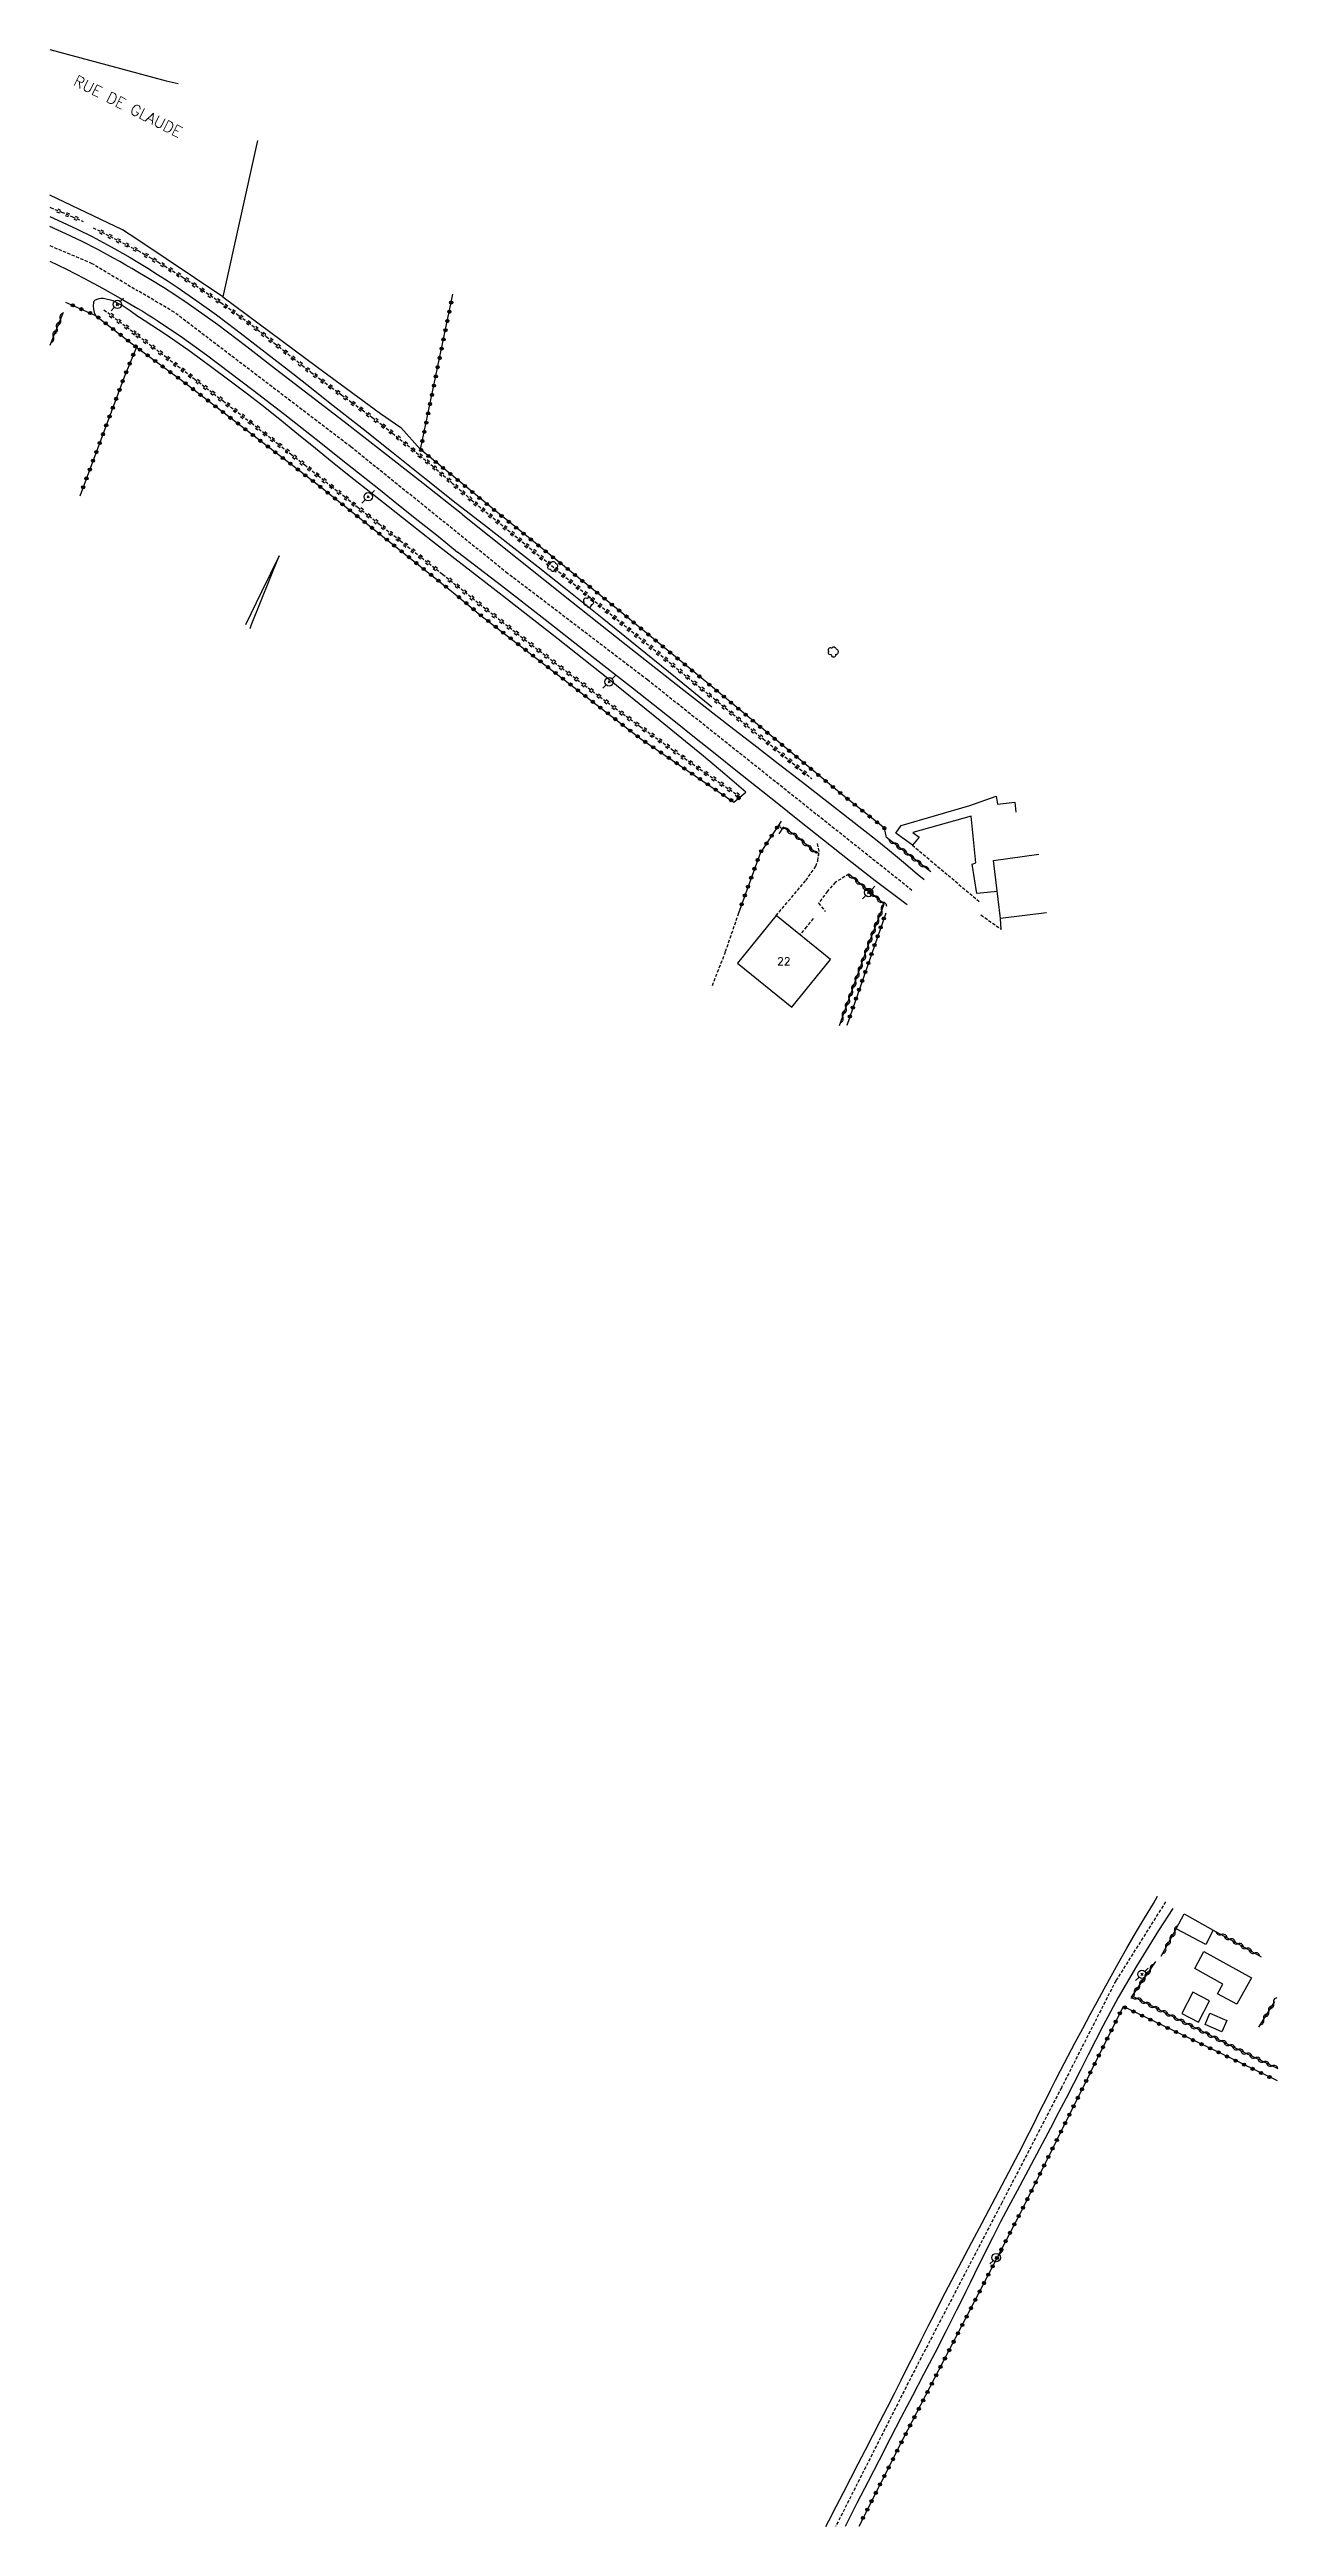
# Model space of a CAD drawing. Header units: millimetres. Extents: x 114000 to 115000, y 148000 to 148975.
# Drawn here: x 113999.9 to 114195.3, y 148000 to 148393.6 of the extents above; entities that cross this region are included whole.
import ezdxf
from ezdxf.enums import TextEntityAlignment as Align

# ---------------------------------------------------------------- set-up
doc = ezdxf.new("R2010")
doc.units = ezdxf.units.MM
doc.linetypes.add('DASHED', pattern=[0.75, 0.5, -0.25])
doc.layers.get('0').update_dxf_attribs({"linetype": 'CONTINUOUS'})
for name, color, linetype in [('W0001', 6, 'DASHED'), ('W0008', 7, 'CONTINUOUS'), ('W0101', 7, 'CONTINUOUS'), ('W0104', 1, 'CONTINUOUS'), ('W0112', 1, 'DASHED'), ('W0211', 2, 'CONTINUOUS'), ('W0214', 2, 'CONTINUOUS'), ('W0220', 5, 'DASHED'), ('W0300', 7, 'CONTINUOUS'), ('W0310', 3, 'CONTINUOUS'), ('W0322', 7, 'CONTINUOUS'), ('W0323', 7, 'CONTINUOUS'), ('W0330', 7, 'CONTINUOUS'), ('W0473', 7, 'CONTINUOUS'), ('W0989', 7, 'CONTINUOUS'), ('W0991', 7, 'CONTINUOUS')]:
    doc.layers.add(name, color=color, linetype=linetype)
doc.styles.get("Standard").update_dxf_attribs({"font": 'romans.shx', "width": 0.85})

msp = doc.modelspace()

# ---------------------------------------------------------------- texts
at = {"layer": 'W0989'}
msp.add_text('RUE DE GLAUDE', height=1.75, rotation=333.3151, dxfattribs=at).set_placement((114003.58, 148388.03))
at = {"layer": 'W0991'}
msp.add_text('22', height=1.25, dxfattribs=at).set_placement((114116.65, 148248.7), align=Align.MIDDLE_CENTER)

# ---------------------------------------------------------------- blocks, each defined once
blk = doc.blocks.new('T473')
for p, q in [((-0.166667, 0.166667), (0.166667, -0.166667)), ((-0.166667, -0.166667), (0.166667, 0.166667)), ((0.500001, 0.500001), (1.000002, 1.000002)), ((-1.000002, -1.000002), (-0.500001, -0.500001))]:
    blk.add_line(p, q)
blk.add_ellipse((0, 0), major_axis=(0.471405, 0.471405), ratio=1, start_param=5.4977871438, end_param=11.780972451)
blk = doc.blocks.new('T300')
for p, q in [((-0.8, 0.51), (-0.86, 0.34)), ((-0.86, 0.34), (-0.86, 0.17)), ((-0.86, 0.17), (-0.74, 0.06)), ((-0.69, 0.63), (-0.8, 0.51)), ((-0.8, -0.06), (-0.74, 0.06)), ((-0.74, 0.06), (-0.69, 0.11)), ((-0.57, 0.69), (-0.69, 0.63)), ((-0.46, 0.69), (-0.57, 0.69)), ((-0.29, 0.63), (-0.46, 0.69)), ((-0.29, 0.63), (-0.17, 0.74)), ((-0.23, 0.57), (-0.29, 0.63)), ((-0.17, 0.74), (-0.06, 0.8)), ((-0.06, 0.8), (0.06, 0.8)), ((0.06, 0.8), (0.23, 0.74)), ((0.23, 0.74), (0.34, 0.63)), ((0.34, 0.63), (0.4, 0.51)), ((0.46, 0.46), (0.34, 0.46)), ((0.4, 0.51), (0.4, 0.46)), ((0.57, 0.4), (0.46, 0.46)), ((0.57, 0.4), (0.69, 0.29)), ((0.69, 0.29), (0.74, 0.17)), ((0.74, 0.06), (0.69, -0.17)), ((0.74, 0.17), (0.74, 0.06)), ((-0.8, -0.17), (-0.8, -0.06)), ((-0.8, -0.23), (-0.8, -0.17)), ((-0.74, -0.34), (-0.8, -0.23)), ((-0.69, -0.4), (-0.74, -0.34)), ((-0.51, -0.46), (-0.69, -0.4)), ((-0.4, -0.46), (-0.51, -0.46)), ((-0.4, -0.46), (-0.34, -0.46)), ((-0.34, -0.46), (-0.34, -0.4)), ((-0.34, -0.51), (-0.34, -0.46)), ((-0.29, -0.63), (-0.34, -0.51)), ((-0.17, -0.74), (-0.29, -0.63)), ((-0.06, -0.8), (-0.17, -0.74)), ((0.06, -0.8), (-0.06, -0.8)), ((0.17, -0.74), (0.06, -0.8)), ((0.23, -0.69), (0.17, -0.74)), ((0.29, -0.46), (0.23, -0.46)), ((0.29, -0.63), (0.23, -0.69)), ((0.46, -0.4), (0.29, -0.46)), ((0.34, -0.51), (0.29, -0.63)), ((0.34, -0.51), (0.34, -0.46)), ((0.57, -0.34), (0.46, -0.4)), ((0.63, -0.29), (0.57, -0.34)), ((0.69, -0.17), (0.63, -0.29))]:
    blk.add_line(p, q)
blk = doc.blocks.new('t323o')
at = {"color": 0, "linetype": 'Continuous'}
for radius in [0.25, 0.15]:
    blk.add_circle((0, 0), radius, dxfattribs=at)
blk = doc.blocks.new('t220o')
at = {"color": 0, "linetype": 'Continuous'}
for p, q in [((-0.25, 0.25), (0.25, 0.25)), ((-0.25, -0.25), (0.25, -0.25))]:
    blk.add_line(p, q, dxfattribs=at)
blk = doc.blocks.new('t310o')
at = {"color": 0, "linetype": 'Continuous'}
for centre, start, end in [((-0.5, 0.38), 216.8699, 323.1304), ((0.5, -0.37), 36.8699, 143.1303)]:
    blk.add_arc(centre, 0.625, start, end, dxfattribs=at)
blk = doc.blocks.new('t322o')
at = {"color": 0, "linetype": 'Continuous'}
for radius in [0.25, 0.15]:
    blk.add_circle((0, 0), radius, dxfattribs=at)

# ---------------------------------------------------------------- linework, layer by layer
at = {"layer": 'W0001'}
for points in [[(114000, 148362.44), (114006.59, 148359.67), (114014, 148355.27)], [(114137.02, 148259.98), (114094.99, 148293.42), (114072.75, 148310.36), (114047.84, 148330.46), (114019.77, 148351.84), (114014, 148355.27)], [(114177.32, 148099.25), (114169.4, 148086.71), (114160.77, 148069.72), (114151.3, 148051.44), (114137.45, 148024.86), (114124.89, 148000)]]:
    msp.add_lwpolyline(points, dxfattribs=at)
at = {"layer": 'W0008'}
for points in [[(114014, 148358.24), (114013.04, 148358.8), (114012.07, 148359.35), (114011.1, 148359.9), (114010.12, 148360.45), (114007.63, 148361.8), (114005.11, 148363.09), (114002.56, 148364.33), (114000, 148365.49)], [(114000, 148359.99), (114002.62, 148358.72), (114005.51, 148357.24), (114008.37, 148355.7), (114011.2, 148354.11), (114014, 148352.45)], [(114065.61, 148319.68), (114059.34, 148324.62), (114053.05, 148329.54), (114046.75, 148334.43), (114040.42, 148339.3), (114035.86, 148342.83), (114031.31, 148346.37), (114026.7, 148349.85), (114021.99, 148353.19), (114020.03, 148354.5), (114018.04, 148355.78), (114016.03, 148357.02), (114014, 148358.24)], [(114014, 148352.45), (114014.81, 148351.96), (114015.62, 148351.46), (114016.42, 148350.95), (114017.22, 148350.44), (114021.09, 148347.83), (114024.87, 148345.09), (114028.59, 148342.29), (114032.31, 148339.47), (114037.35, 148335.6), (114042.34, 148331.68), (114047.31, 148327.72), (114052.28, 148323.77), (114055.42, 148321.27), (114058.56, 148318.77), (114061.69, 148316.26), (114064.81, 148313.74)], [(114065.61, 148319.68), (114074.25, 148312.77), (114082.91, 148305.88), (114091.59, 148299.01), (114100.29, 148292.16), (114104.14, 148289.15), (114108.01, 148286.14), (114111.88, 148283.14), (114115.75, 148280.15), (114119.63, 148277.16), (114123.49, 148274.16), (114127.36, 148271.15), (114131.21, 148268.13), (114133.45, 148266.33), (114135.65, 148264.49), (114137.84, 148262.64), (114138.93, 148261.71)], [(114136.23, 148257.67), (114136.23, 148257.67), (114131.15, 148261.51), (114127.05, 148264.74), (114122.95, 148267.98), (114118.86, 148271.22), (114115.57, 148273.83), (114112.29, 148276.44), (114109.01, 148279.05), (114105.73, 148281.67), (114102.45, 148284.29), (114099.17, 148286.9), (114095.88, 148289.51), (114092.59, 148292.1), (114085.66, 148297.54), (114078.73, 148302.96), (114071.77, 148308.36), (114064.81, 148313.74)], [(114123.35, 148000), (114123.81, 148000.89), (114124.97, 148003.16), (114126.14, 148005.42), (114127.31, 148007.68), (114128.48, 148009.94), (114129.65, 148012.19), (114130.82, 148014.46), (114131.98, 148016.72), (114133.14, 148018.98), (114134.22, 148021.12), (114135.3, 148023.26), (114136.37, 148025.4), (114137.45, 148027.55), (114138.52, 148029.69), (114139.59, 148031.83), (114140.68, 148033.97), (114141.77, 148036.1), (114143.35, 148039.14), (114144.94, 148042.18), (114146.54, 148045.2), (114148.15, 148048.23), (114149.75, 148051.25), (114151.36, 148054.28), (114152.95, 148057.31), (114154.52, 148060.35), (114155.29, 148061.86), (114156.06, 148063.37), (114156.81, 148064.88), (114157.57, 148066.4), (114158.32, 148067.91), (114159.08, 148069.43), (114159.84, 148070.94), (114160.62, 148072.44), (114161.78, 148074.67), (114162.96, 148076.9), (114164.15, 148079.12), (114165.35, 148081.33), (114166.44, 148083.38), (114167.54, 148085.42), (114168.65, 148087.45), (114169.78, 148089.48), (114171.15, 148091.88), (114172.53, 148094.28), (114173.95, 148096.66), (114175.41, 148099.01), (114176.04, 148100.15), (114176.04, 148100.15), (114176.04, 148100.15)], [(114178.5, 148098.2), (114178.5, 148098.2), (114178.5, 148098.2), (114178.5, 148098.2), (114176.18, 148094.69), (114176.18, 148094.69), (114172.69, 148089.06), (114169.77, 148084.04), (114168.55, 148081.78), (114167.35, 148079.5), (114166.17, 148077.21), (114165, 148074.92), (114163.84, 148072.63), (114162.67, 148070.34), (114161.5, 148068.05), (114160.32, 148065.76), (114159.01, 148063.28), (114157.69, 148060.8), (114156.37, 148058.32), (114155.05, 148055.84), (114153.73, 148053.36), (114152.41, 148050.88), (114151.11, 148048.39), (114149.82, 148045.89), (114149.09, 148044.46), (114148.38, 148043.02), (114147.67, 148041.58), (114146.96, 148040.14), (114146.26, 148038.69), (114145.55, 148037.25), (114144.84, 148035.81), (114144.12, 148034.38), (114142.38, 148030.96), (114140.63, 148027.55), (114138.86, 148024.15), (114137.09, 148020.75), (114135.32, 148017.36), (114133.55, 148013.96), (114131.79, 148010.56), (114130.04, 148007.15), (114128.28, 148003.72), (114126.54, 148000.29), (114126.39, 148000)]]:
    msp.add_lwpolyline(points, dxfattribs=at)
at = {"layer": 'W0101'}
msp.add_lwpolyline([(114158.39, 148256.4), (114151.11, 148255.51), (114150, 148264.75), (114157.18, 148265.72)], dxfattribs=at)
msp.add_lwpolyline([(114124.07, 148249.02), (114115.43, 148255.97), (114109.27, 148248.43), (114117.94, 148241.43)], close=True, dxfattribs=at)
at = {"layer": 'W0104'}
for points in [[(114150.59, 148259.78), (114147.3, 148259.47), (114146.6, 148264.16), (114147.18, 148264.35), (114146.43, 148271.76), (114146.41, 148271.78), (114137.16, 148269.18), (114138.16, 148268.45), (114137.08, 148267.17), (114134.45, 148269.06), (114135.32, 148270.32), (114146.24, 148273.46), (114146.22, 148273.45), (114150.39, 148274.95), (114150.6, 148273.66), (114153.35, 148274.01), (114153.53, 148272.41), (114153.53, 148272.41)], [(114151.21, 148253.79), (114151.21, 148253.79), (114151.11, 148255.51)]]:
    msp.add_lwpolyline(points, dxfattribs=at)
for points in [[(114179.03, 148094.98), (114180.3, 148097.34), (114184.9, 148094.78), (114183.72, 148092.46)], [(114183.41, 148091.36), (114191, 148087.2), (114188.63, 148082.97), (114185.56, 148084.66), (114186.41, 148086.15), (114181.97, 148088.64)], [(114184.3, 148083.5), (114181.66, 148084.88), (114179.91, 148081.53), (114182.56, 148080.15)], [(114186.26, 148078.62), (114183.6, 148079.76), (114184.37, 148081.57), (114187.04, 148080.42)]]:
    msp.add_lwpolyline(points, close=True, dxfattribs=at)
at = {"layer": 'W0112'}
for points in [[(114115.43, 148255.97), (114120.15, 148261.57), (114121.75, 148263.81), (114122.05, 148264.69), (114122.27, 148266.19), (114121.98, 148267.6)], [(114137.08, 148267.17), (114142.76, 148262.4), (114147.86, 148258.07)], [(114126.98, 148262.56), (114124.82, 148261.26), (114123.57, 148259.84), (114122.18, 148257.96), (114123.23, 148256.62)], [(114109.44, 148256.35), (114107.33, 148250.19), (114105.16, 148244.58)], [(114121.31, 148255.51), (114120.28, 148254.2), (114119.21, 148252.93)], [(114147.98, 148256.09), (114151.21, 148253.79)]]:
    msp.add_lwpolyline(points, dxfattribs=at)
at = {"layer": 'W0211'}
for points in [[(114000, 148367.05), (114001.96, 148366.16), (114004.35, 148365.04), (114006.72, 148363.87), (114009.06, 148362.64), (114010.31, 148361.95), (114011.54, 148361.25), (114012.78, 148360.53), (114014, 148359.81)], [(114014, 148359.81), (114015.57, 148358.85), (114017.13, 148357.87), (114018.67, 148356.88), (114020.21, 148355.86), (114023.37, 148353.68), (114026.47, 148351.42), (114029.54, 148349.11), (114032.6, 148346.79), (114035.61, 148344.47), (114038.6, 148342.13), (114041.58, 148339.77), (114044.56, 148337.42), (114049.58, 148333.46), (114054.58, 148329.49), (114059.58, 148325.51), (114064.57, 148321.52)], [(114014, 148351.18), (114012.76, 148352.06), (114011.47, 148352.93), (114010.06, 148353.65), (114008.51, 148354.05), (114008.15, 148354.06), (114007.78, 148354.01), (114007.44, 148353.88), (114007.12, 148353.7), (114007.05, 148353.64), (114007, 148353.57), (114006.95, 148353.49), (114006.93, 148353.4), (114006.87, 148352.87), (114006.91, 148352.34), (114007.05, 148351.82), (114007.28, 148351.34)], [(114064.35, 148312.67), (114060.82, 148315.43), (114057.3, 148318.19), (114053.79, 148320.96), (114050.27, 148323.73), (114047.58, 148325.88), (114044.89, 148328.05), (114042.21, 148330.22), (114039.54, 148332.4), (114036.85, 148334.56), (114034.15, 148336.71), (114031.43, 148338.83), (114028.68, 148340.91), (114025.32, 148343.4), (114021.94, 148345.86), (114018.5, 148348.25), (114014.98, 148350.52), (114014.73, 148350.68), (114014.49, 148350.84), (114014.24, 148351.01), (114014, 148351.18)], [(114064.57, 148321.52), (114068.94, 148318.16), (114073.29, 148314.78), (114077.62, 148311.38), (114081.94, 148307.97), (114087.79, 148303.3), (114093.61, 148298.6), (114099.42, 148293.88), (114105.21, 148289.13)], [(114031.81, 148301.62), (114032.07, 148302.26), (114036.46, 148313.14)], [(114110.63, 148275.59), (114107.26, 148278.46), (114103.87, 148281.31), (114100.46, 148284.14), (114097.02, 148286.94), (114088.92, 148293.46), (114080.77, 148299.92), (114072.58, 148306.32), (114064.35, 148312.67)]]:
    msp.add_lwpolyline(points, dxfattribs=at)
at = {"layer": 'W0214'}
msp.add_lwpolyline([(114036.45, 148313.12), (114033.62, 148307.42), (114031.09, 148302.18)], dxfattribs=at)
at = {"layer": 'W0220'}
for points in [[(114000, 148368.53), (114000.12, 148368.48), (114001.86, 148367.77), (114003.59, 148367.03), (114005.3, 148366.28)], [(114006.88, 148365.29), (114014, 148361.64)], [(114014, 148361.64), (114015.07, 148361.05), (114016.12, 148360.45), (114017.18, 148359.84), (114018.23, 148359.21), (114021.25, 148357.34), (114024.23, 148355.39), (114027.17, 148353.38), (114030.06, 148351.32), (114031.52, 148350.24), (114032.97, 148349.13), (114034.39, 148348), (114035.81, 148346.86), (114037.22, 148345.72), (114038.64, 148344.58), (114040.06, 148343.45), (114041.5, 148342.34), (114043.11, 148341.12), (114044.74, 148339.91), (114046.37, 148338.72), (114048, 148337.52), (114049.64, 148336.33), (114051.26, 148335.12), (114052.87, 148333.9), (114054.46, 148332.65), (114057.65, 148330.07), (114060.8, 148327.44), (114063.91, 148324.76), (114066.97, 148322.03)], [(114008.6, 148352.24), (114014, 148348.15)], [(114014, 148348.15), (114018.52, 148344.7), (114023.04, 148341.23), (114027.54, 148337.75), (114032.03, 148334.26), (114034.16, 148332.6), (114036.28, 148330.93), (114038.39, 148329.26), (114040.5, 148327.58), (114042.62, 148325.9), (114044.73, 148324.22), (114046.84, 148322.55), (114048.95, 148320.87), (114052.32, 148318.21), (114055.69, 148315.55), (114059.05, 148312.89), (114062.42, 148310.23)], [(114066.97, 148322.03), (114072.76, 148317.29), (114078.54, 148312.54), (114084.33, 148307.8), (114090.12, 148303.06), (114097.86, 148296.73), (114105.6, 148290.4), (114113.35, 148284.07), (114121.09, 148277.74)], [(114062.42, 148310.23), (114068.89, 148305.04), (114075.4, 148299.91), (114081.98, 148294.85), (114088.6, 148289.87), (114093.8, 148286.04), (114099.03, 148282.28), (114104.31, 148278.57), (114109.62, 148274.91)]]:
    msp.add_lwpolyline(points, dxfattribs=at)
at = {"layer": 'W0310'}
for points in [[(114002.09, 148351.82), (114000.58, 148348.06), (114000, 148346.56)], [(114121.87, 148265.82), (114118.77, 148268.49), (114116.52, 148270.01), (114115.87, 148268.97)], [(114140.03, 148262.92), (114140.03, 148262.92), (114132.98, 148268.4)], [(114125.5, 148238.51), (114130.29, 148251.79), (114132.58, 148257.79), (114126.98, 148262.56)], [(114176.62, 148090.62), (114179.03, 148094.98)], [(114184.9, 148094.78), (114189.9, 148092), (114192.49, 148090.51)], [(114195.22, 148072.74), (114189.9, 148075.28), (114172, 148084.28), (114175.75, 148089.76)], [(114194.66, 148083.41), (114192.11, 148079.33)]]:
    msp.add_lwpolyline(points, dxfattribs=at)
at = {"layer": 'W0322'}
msp.add_lwpolyline([(114132.98, 148268.4), (114132.65, 148269.85), (114126.09, 148275.06), (114104.39, 148293.02)], dxfattribs=at)
at = {"layer": 'W0323'}
for points in [[(114002.51, 148353.45), (114007.28, 148351.34), (114013.75, 148346.32), (114011.82, 148341.56), (114004.78, 148322.63)], [(114104.39, 148293.02), (114088.91, 148305.73), (114070.86, 148320.22), (114058.92, 148330.04), (114064.07, 148354.74)], [(114013.75, 148346.32), (114014, 148346.14)], [(114014, 148346.14), (114021.12, 148340.89), (114042.69, 148324.35), (114064.12, 148307.33)], [(114064.12, 148307.33), (114068.51, 148303.69), (114093.93, 148284.06), (114108.73, 148274.01), (114110.63, 148275.59)], [(114116.25, 148270.98), (114112.92, 148266), (114109.44, 148256.35)], [(114132.84, 148256.38), (114132.84, 148256.38), (114126.65, 148238.52)], [(114195.12, 148070.8), (114187.91, 148074.29), (114170.59, 148082.6), (114154.9, 148051.1), (114135.59, 148013.85), (114128.55, 148000)]]:
    msp.add_lwpolyline(points, dxfattribs=at)
at = {"layer": 'W0330'}
for points in [[(114000, 148393.6), (114014, 148389.83)], [(114014, 148389.83), (114018.49, 148388.62), (114020.39, 148388.18)], [(114032.99, 148379.15), (114027.51, 148354.31), (114014, 148363.34)], [(114014, 148363.34), (114011.55, 148364.97), (114000, 148370.47)], [(114027.51, 148354.31), (114042.52, 148343.13), (114052.53, 148335.76), (114055.8, 148333.55), (114058.92, 148330.04)]]:
    msp.add_lwpolyline(points, dxfattribs=at)

# ---------------------------------------------------------------- block references
at = {"layer": 'W0220'}
for p, rotation in [((114001.39, 148367.96), 337.7240438073233), ((114002.77, 148367.38), 336.9822596497389), ((114004.15, 148366.79), 336.2404741927098), ((114008.21, 148364.61), 332.8768787564924), ((114009.55, 148363.92), 332.8768787564924), ((114010.88, 148363.24), 332.8768787564924), ((114012.22, 148362.56), 332.8768787564924), ((114013.55, 148361.87), 332.8768787564924), ((114015.31, 148360.91), 330.3662052615037), ((114016.61, 148360.17), 329.8295332031457), ((114017.9, 148359.41), 329.3128408514145), ((114019.18, 148358.62), 328.2729929363316), ((114020.46, 148357.83), 328.2729929363316), ((114021.73, 148357.03), 326.7968491685251), ((114022.98, 148356.21), 326.7968491685251), ((114024.24, 148355.39), 325.5504485542082), ((114009.8, 148351.34), 322.8240656344223), ((114025.47, 148354.54), 325.5504485542082), ((114026.71, 148353.69), 325.5504485542082), ((114027.94, 148352.83), 324.5339079526909), ((114029.16, 148351.96), 324.5339079526909), ((114010.99, 148350.43), 322.8240656344223), ((114012.19, 148349.52), 322.8240656344223), ((114013.38, 148348.62), 322.8240656344223), ((114014, 148348.15), 322.6407360444392), ((114030.38, 148351.08), 323.5115223792095), ((114031.58, 148350.19), 322.4936993882418), ((114032.77, 148349.28), 322.4936993882418), ((114033.95, 148348.35), 321.7310010782844), ((114035.12, 148347.42), 321.2235156128946), ((114015.2, 148347.24), 322.6407360444392), ((114016.39, 148346.33), 322.6407360444392), ((114017.58, 148345.42), 322.6407360444392), ((114018.77, 148344.51), 322.4814750944093), ((114019.96, 148343.59), 322.4814750944093), ((114036.29, 148346.48), 321.0322717420212), ((114037.46, 148345.53), 321.1573981232547), ((114038.63, 148344.59), 321.1573981232547), ((114039.8, 148343.66), 321.5380790118043), ((114021.15, 148342.68), 322.4814750944093), ((114022.34, 148341.77), 322.4814750944093), ((114023.53, 148340.85), 322.3193161570989), ((114024.72, 148339.93), 322.3193161570989), ((114040.98, 148342.74), 322.1742702750449), ((114042.18, 148341.82), 322.8752651333081), ((114043.37, 148340.92), 323.443348580821), ((114044.58, 148340.03), 323.443348580821), ((114025.9, 148339.02), 322.3193161570989), ((114027.09, 148338.1), 322.3193161570989), ((114028.28, 148337.18), 322.1542592346117), ((114029.46, 148336.26), 322.1542592346117), ((114045.79, 148339.14), 323.7896030026795), ((114047, 148338.26), 323.9139981435532), ((114048.21, 148337.37), 323.7775533053741), ((114049.42, 148336.49), 323.7775533053741), ((114050.63, 148335.59), 323.3803340400662), ((114030.65, 148335.34), 322.1542592346117), ((114031.83, 148334.42), 322.1542592346117), ((114033.01, 148333.5), 321.9740750631551), ((114034.19, 148332.57), 321.7961518524453), ((114035.37, 148331.64), 321.7961518524453), ((114051.83, 148334.69), 322.7614305064113), ((114053.02, 148333.78), 321.9208966899431), ((114054.2, 148332.86), 321.9208966899431), ((114055.37, 148331.92), 321.0102243666481), ((114036.55, 148330.72), 321.6573096896278), ((114037.73, 148329.79), 321.6573096896278), ((114038.9, 148328.85), 321.5575489518896), ((114040.08, 148327.92), 321.5575489518896), ((114056.53, 148330.97), 321.0102243666481), ((114057.7, 148330.03), 320.1212075886441), ((114058.85, 148329.07), 320.1212075886441), ((114060, 148328.11), 320.1212075886441), ((114041.25, 148326.99), 321.5073045308048), ((114042.43, 148326.05), 321.5073045308048), ((114043.6, 148325.12), 321.506577237102), ((114044.77, 148324.19), 321.5449335208078), ((114061.15, 148327.14), 319.2321935815251), ((114062.28, 148326.16), 319.2321935815251), ((114063.42, 148325.18), 319.2321935815251), ((114064.55, 148324.19), 318.3431823448611), ((114045.95, 148323.25), 321.5449335208078), ((114047.12, 148322.32), 321.6223732760016), ((114048.3, 148321.39), 321.6223732760016), ((114049.48, 148320.46), 321.6750403605402), ((114065.67, 148323.19), 318.3431823448611), ((114066.79, 148322.2), 318.3431823448611), ((114067.69, 148321.44), 320.644572638413), ((114068.85, 148320.49), 320.644572638413), ((114050.65, 148319.53), 321.6750403605402), ((114051.83, 148318.6), 321.6750403605402), ((114053.01, 148317.67), 321.686746285118), ((114054.18, 148316.74), 321.686746285118), ((114070.01, 148319.54), 320.644572638413), ((114071.17, 148318.59), 320.644572638413), ((114072.33, 148317.64), 320.644572638413), ((114073.49, 148316.69), 320.6603838040961), ((114055.36, 148315.81), 321.686746285118), ((114056.54, 148314.88), 321.6984532294878), ((114057.71, 148313.95), 321.6984532294878), ((114058.89, 148313.02), 321.6984532294878), ((114060.07, 148312.09), 321.7101611932955), ((114074.65, 148315.73), 320.6603838040961), ((114075.81, 148314.78), 320.6603838040961), ((114076.97, 148313.83), 320.6603838040961), ((114078.13, 148312.88), 320.6603838040961), ((114079.29, 148311.93), 320.6761991070607), ((114061.25, 148311.16), 321.7101611932955), ((114063.59, 148309.29), 321.2037174034273), ((114064.76, 148308.35), 321.2037174034273), ((114080.45, 148310.98), 320.6761991070607), ((114081.61, 148310.03), 320.6761991070607), ((114082.77, 148309.08), 320.6761991070607), ((114083.93, 148308.13), 320.6761991070607), ((114065.93, 148307.41), 321.2037174034273), ((114067.1, 148306.47), 321.2037174034273), ((114068.27, 148305.53), 321.2037174034273), ((114069.44, 148304.6), 321.8160990073871), ((114085.1, 148307.18), 320.6920185474727), ((114086.26, 148306.23), 320.6920185474727), ((114087.42, 148305.28), 320.6920185474727), ((114088.58, 148304.33), 320.6920185474727), ((114070.62, 148303.67), 321.8160990073871), ((114071.8, 148302.74), 321.8160990073871), ((114072.98, 148301.82), 321.8160990073871), ((114074.16, 148300.89), 321.8160990073871), ((114089.74, 148303.38), 320.6920185474727), ((114090.9, 148302.43), 320.7078355107355), ((114092.06, 148301.48), 320.7078355107355), ((114093.22, 148300.53), 320.7078355107355), ((114075.34, 148299.96), 321.8160990073871), ((114076.53, 148299.05), 322.4284801078796), ((114077.71, 148298.13), 322.4284801078796), ((114078.9, 148297.22), 322.4284801078796), ((114080.09, 148296.3), 322.4284801078796), ((114094.38, 148299.58), 320.7078355107355), ((114095.54, 148298.63), 320.7078355107355), ((114096.7, 148297.68), 320.7078355107355), ((114097.86, 148296.73), 320.7236480240479), ((114081.28, 148295.39), 322.4284801078796), ((114082.47, 148294.48), 323.0408607053524), ((114083.67, 148293.58), 323.0408607053524), ((114084.87, 148292.68), 323.0408607053524), ((114099.02, 148295.78), 320.7236480240479), ((114100.19, 148294.83), 320.7236480240479), ((114101.35, 148293.88), 320.7236480240479), ((114102.51, 148292.93), 320.7236480240479), ((114086.07, 148291.77), 323.0408607053524), ((114087.27, 148290.87), 323.0408607053524), ((114088.47, 148289.97), 323.0408607053524), ((114089.67, 148289.08), 323.6532396244974), ((114103.67, 148291.98), 320.7236480240479), ((114104.83, 148291.03), 320.7236480240479), ((114105.99, 148290.08), 320.7394599118994), ((114107.15, 148289.13), 320.7394599118994), ((114090.88, 148288.19), 323.6532396244974), ((114092.09, 148287.3), 323.6532396244974), ((114093.3, 148286.41), 323.6532396244974), ((114094.51, 148285.53), 324.2656161426477), ((114095.73, 148284.66), 324.2656161426477), ((114108.31, 148288.18), 320.7394599118994), ((114109.48, 148287.23), 320.7394599118994), ((114110.64, 148286.28), 320.7394599118994), ((114111.8, 148285.34), 320.7394599118994), ((114112.96, 148284.39), 320.7394599118994), ((114096.95, 148283.78), 324.2656161426477), ((114098.17, 148282.9), 324.2656161426477), ((114099.39, 148282.03), 324.8779904129673), ((114100.61, 148281.17), 324.8779904129673), ((114114.12, 148283.44), 320.7552711745616), ((114115.28, 148282.49), 320.7552711745616), ((114116.45, 148281.54), 320.7552711745616), ((114117.61, 148280.59), 320.7552711745616), ((114101.84, 148280.3), 324.8779904129673), ((114103.07, 148279.44), 324.8779904129673), ((114104.29, 148278.58), 324.8779904129673), ((114105.53, 148277.73), 325.4903624354982), ((114106.77, 148276.88), 325.4903624354982), ((114118.77, 148279.64), 320.7552711745616), ((114119.93, 148278.69), 320.7552711745616), ((114108, 148276.03), 325.4903624354982), ((114109.24, 148275.18), 325.4903624354982)]:
    msp.add_blockref('t220o', p, dxfattribs=dict(at, rotation=rotation))
at = {"layer": 'W0300'}
for p in [(114079.96, 148311.45), (114085.68, 148305.74), (114124.57, 148297.86)]:
    msp.add_blockref('T300', p, dxfattribs=at)
at = {"layer": 'W0310'}
for p, rotation in [((114001.66, 148350.75), 248.1066946946613), ((114000.54, 148347.96), 248.805943518319), ((114001.1, 148349.35), 248.1066946946613), ((114116.75, 148269.85), 146.0116719494657), ((114117.99, 148269.02), 146.0116719494657), ((114119.2, 148268.12), 139.1950392243855), ((114120.33, 148267.14), 139.1950392243855), ((114121.47, 148266.16), 139.1950392243855), ((114134.16, 148267.48), 142.1317686799611), ((114135.35, 148266.56), 142.1317686799611), ((114136.53, 148265.64), 142.1317686799611), ((114137.71, 148264.71), 142.1317686799611), ((114127.66, 148261.97), 139.6369470971088), ((114128.81, 148261), 139.6369470971088), ((114138.9, 148263.79), 142.1317686799611), ((114129.95, 148260.03), 139.6369470971088), ((114131.09, 148259.06), 139.6369470971088), ((114132.24, 148258.09), 139.6369470971088), ((114132.21, 148256.82), 69.06300441322304), ((114130.6, 148252.61), 69.06300441322304), ((114131.13, 148254.01), 69.06300441322304), ((114131.67, 148255.42), 69.06300441322304), ((114129.06, 148248.39), 70.20616281180321), ((114129.57, 148249.8), 70.20616281180321), ((114130.07, 148251.21), 70.20616281180321), ((114128.04, 148245.56), 70.20616281180321), ((114128.55, 148246.97), 70.20616281180321), ((114126.52, 148241.33), 70.20616281180321), ((114127.03, 148242.74), 70.20616281180321), ((114127.53, 148244.15), 70.20616281180321), ((114126.01, 148239.92), 70.20616281180321), ((114177.35, 148091.93), 61.07728482523188), ((114178.07, 148093.24), 61.07728482523188), ((114178.8, 148094.56), 61.07728482523188), ((114186.21, 148094.05), 330.9512257521366), ((114187.52, 148093.32), 330.9512257521366), ((114188.83, 148092.6), 330.9512257521366), ((114190.14, 148091.86), 330.0712932354423), ((114191.44, 148091.11), 330.0712932354423), ((114174.06, 148087.28), 55.62302876906244), ((114174.91, 148088.52), 55.62302876906244), ((114172.36, 148084.81), 55.62302876906244), ((114172.77, 148083.89), 153.2942675041128), ((114173.21, 148086.05), 55.62302876906244), ((114194.49, 148083.15), 238.0523548006989), ((114174.11, 148083.22), 153.2942675041128), ((114175.45, 148082.55), 153.2942675041128), ((114176.79, 148081.87), 153.2942675041128), ((114178.13, 148081.2), 153.2942675041128), ((114179.47, 148080.52), 153.2942675041128), ((114180.81, 148079.85), 153.2942675041128), ((114192.9, 148080.6), 238.0523548006989), ((114193.7, 148081.87), 238.0523548006989), ((114182.15, 148079.17), 153.2942675041128), ((114183.49, 148078.5), 153.2942675041128), ((114184.83, 148077.83), 153.2942675041128), ((114186.17, 148077.15), 153.2942675041128), ((114187.51, 148076.48), 153.2942675041128), ((114188.85, 148075.8), 153.2942675041128), ((114190.19, 148075.14), 154.4993114659696), ((114191.55, 148074.49), 154.4993114659696), ((114192.9, 148073.84), 154.4993114659696), ((114194.26, 148073.2), 154.4993114659696)]:
    msp.add_blockref('t310o', p, dxfattribs=dict(at, rotation=rotation))
at = {"layer": 'W0322'}
for p, rotation in [((114104.8, 148292.68), 140.3761832647721), ((114105.96, 148291.72), 140.3761832647721), ((114107.11, 148290.77), 140.3761832647721), ((114108.27, 148289.81), 140.3761832647721), ((114109.42, 148288.85), 140.3761832647721), ((114110.58, 148287.9), 140.3761832647721), ((114111.73, 148286.94), 140.3761832647721), ((114112.89, 148285.98), 140.3761832647721), ((114114.04, 148285.03), 140.3761832647721), ((114115.2, 148284.07), 140.3761832647721), ((114116.36, 148283.11), 140.3761832647721), ((114117.51, 148282.16), 140.3761832647721), ((114118.67, 148281.2), 140.3761832647721), ((114119.82, 148280.24), 140.3761832647721), ((114120.98, 148279.29), 140.3761832647721), ((114122.13, 148278.33), 140.3761832647721), ((114123.29, 148277.37), 140.3761832647721), ((114124.44, 148276.42), 140.3761832647721), ((114125.6, 148275.46), 140.3761832647721), ((114126.77, 148274.52), 141.5837929657863), ((114127.94, 148273.59), 141.5837929657863), ((114129.12, 148272.65), 141.5837929657863), ((114130.29, 148271.72), 141.5837929657863), ((114131.47, 148270.79), 141.5837929657863), ((114132.64, 148269.86), 141.5837929657863)]:
    msp.add_blockref('t322o', p, dxfattribs=dict(at, rotation=rotation))
at = {"layer": 'W0323'}
for p, rotation in [((114003.64, 148352.95), 336.1033130906865), ((114005.01, 148352.35), 336.1033130906865), ((114006.38, 148351.74), 336.1033130906865), ((114063.49, 148351.94), 78.23228899741925), ((114063.79, 148353.41), 78.23228899741925), ((114007.69, 148351.02), 322.1962354291405), ((114008.88, 148350.1), 322.1962354291405), ((114010.06, 148349.18), 322.1962354291405), ((114011.25, 148348.27), 322.1962354291405), ((114012.43, 148347.35), 322.1962354291405), ((114062.57, 148347.54), 78.23228899741925), ((114062.88, 148349), 78.23228899741925), ((114063.18, 148350.47), 78.23228899741925), ((114012.69, 148343.7), 248.0041017591685), ((114013.25, 148345.09), 248.0041017591685), ((114013.62, 148346.43), 322.1962354291405), ((114014.32, 148345.9), 323.6143228072327), ((114015.53, 148345.01), 323.6143228072327), ((114016.73, 148344.12), 323.6143228072327), ((114061.96, 148344.6), 78.23228899741925), ((114062.26, 148346.07), 78.23228899741925), ((114011.06, 148339.5), 249.5829153395744), ((114011.58, 148340.91), 249.5829153395744), ((114012.13, 148342.31), 248.0041017591685), ((114017.94, 148343.23), 323.6143228072327), ((114019.15, 148342.34), 323.6143228072327), ((114020.36, 148341.45), 323.6143228072327), ((114021.56, 148340.56), 322.5100496665018), ((114022.75, 148339.64), 322.5100496665018), ((114061.04, 148340.19), 78.23228899741925), ((114061.35, 148341.66), 78.23228899741925), ((114061.65, 148343.13), 78.23228899741925), ((114010.01, 148336.69), 249.5829153395744), ((114010.53, 148338.1), 249.5829153395744), ((114023.94, 148338.73), 322.5100496665018), ((114025.13, 148337.82), 322.5100496665018), ((114026.32, 148336.9), 322.5100496665018), ((114027.51, 148335.99), 322.5100496665018), ((114060.12, 148335.79), 78.23228899741925), ((114060.43, 148337.26), 78.23228899741925), ((114060.73, 148338.72), 78.23228899741925), ((114008.44, 148332.47), 249.5829153395744), ((114008.96, 148333.88), 249.5829153395744), ((114009.49, 148335.29), 249.5829153395744), ((114028.7, 148335.08), 322.5100496665018), ((114029.89, 148334.17), 322.5100496665018), ((114031.08, 148333.25), 322.5100496665018), ((114032.27, 148332.34), 322.5100496665018), ((114059.51, 148332.85), 78.23228899741925), ((114059.82, 148334.32), 78.23228899741925), ((114006.87, 148328.26), 249.5829153395744), ((114007.39, 148329.66), 249.5829153395744), ((114007.92, 148331.07), 249.5829153395744), ((114033.46, 148331.43), 322.5100496665018), ((114034.65, 148330.51), 322.5100496665018), ((114035.84, 148329.6), 322.5100496665018), ((114037.03, 148328.69), 322.5100496665018), ((114038.22, 148327.78), 322.5100496665018), ((114059.02, 148329.96), 140.5637340430862), ((114059.2, 148331.38), 78.23228899741925), ((114060.18, 148329), 140.5637340430862), ((114061.34, 148328.05), 140.5637340430862), ((114005.3, 148324.04), 249.5829153395744), ((114005.82, 148325.45), 249.5829153395744), ((114006.35, 148326.85), 249.5829153395744), ((114039.41, 148326.86), 322.5100496665018), ((114040.6, 148325.95), 322.5100496665018), ((114041.79, 148325.04), 322.5100496665018), ((114042.98, 148324.12), 321.5494737428357), ((114062.49, 148327.1), 140.5637340430862), ((114063.65, 148326.15), 140.5637340430862), ((114064.81, 148325.19), 140.5637340430862), ((114065.97, 148324.24), 140.5637340430862), ((114044.15, 148323.19), 321.5494737428357), ((114045.33, 148322.25), 321.5494737428357), ((114046.5, 148321.32), 321.5494737428357), ((114047.68, 148320.39), 321.5494737428357), ((114067.13, 148323.29), 140.5637340430862), ((114068.29, 148322.33), 140.5637340430862), ((114069.45, 148321.38), 140.5637340430862), ((114070.6, 148320.43), 140.5637340430862), ((114048.85, 148319.45), 321.5494737428357), ((114050.03, 148318.52), 321.5494737428357), ((114051.2, 148317.59), 321.5494737428357), ((114052.37, 148316.66), 321.5494737428357), ((114071.77, 148319.49), 141.2632572020317), ((114072.94, 148318.55), 141.2632572020317), ((114074.11, 148317.61), 141.2632572020317), ((114075.28, 148316.67), 141.2632572020317), ((114053.55, 148315.72), 321.5494737428357), ((114054.72, 148314.79), 321.5494737428357), ((114055.9, 148313.86), 321.5494737428357), ((114057.07, 148312.93), 321.5494737428357), ((114058.25, 148311.99), 321.5494737428357), ((114076.45, 148315.73), 141.2632572020317), ((114077.62, 148314.79), 141.2632572020317), ((114078.79, 148313.85), 141.2632572020317), ((114079.96, 148312.92), 141.2632572020317), ((114081.13, 148311.98), 141.2632572020317), ((114059.42, 148311.06), 321.5494737428357), ((114060.6, 148310.13), 321.5494737428357), ((114061.77, 148309.19), 321.5494737428357), ((114062.95, 148308.26), 321.5494737428357), ((114082.3, 148311.04), 141.2632572020317), ((114083.47, 148310.1), 141.2632572020317), ((114084.64, 148309.16), 141.2632572020317), ((114085.81, 148308.22), 141.2632572020317), ((114065.03, 148306.58), 320.3166851134048), ((114066.18, 148305.62), 320.3166851134048), ((114067.34, 148304.66), 320.3166851134048), ((114086.98, 148307.28), 141.2632572020317), ((114088.15, 148306.35), 141.2632572020317), ((114089.32, 148305.4), 140.5952330688784), ((114090.48, 148304.45), 140.5952330688784), ((114068.49, 148303.7), 320.3166851134048), ((114069.68, 148302.79), 322.3244943159964), ((114070.87, 148301.87), 322.3244943159964), ((114072.05, 148300.95), 322.3244943159964), ((114091.64, 148303.5), 140.5952330688784), ((114092.8, 148302.55), 140.5952330688784), ((114093.95, 148301.59), 140.5952330688784), ((114095.11, 148300.64), 140.5952330688784), ((114073.24, 148300.03), 322.3244943159964), ((114074.43, 148299.12), 322.3244943159964), ((114075.62, 148298.2), 322.3244943159964), ((114076.8, 148297.28), 322.3244943159964), ((114077.99, 148296.37), 322.3244943159964), ((114096.27, 148299.69), 140.5952330688784), ((114097.43, 148298.74), 140.5952330688784), ((114098.59, 148297.78), 140.5952330688784), ((114099.75, 148296.83), 140.5952330688784), ((114079.18, 148295.45), 322.3244943159964), ((114080.36, 148294.53), 322.3244943159964), ((114081.55, 148293.62), 322.3244943159964), ((114082.74, 148292.7), 322.3244943159964), ((114100.91, 148295.88), 140.5952330688784), ((114102.07, 148294.93), 140.5952330688784), ((114103.23, 148293.98), 140.5952330688784), ((114083.93, 148291.78), 322.3244943159964), ((114085.11, 148290.87), 322.3244943159964), ((114086.3, 148289.95), 322.3244943159964), ((114087.49, 148289.03), 322.3244943159964), ((114088.68, 148288.12), 322.3244943159964), ((114089.86, 148287.2), 322.3244943159964), ((114091.05, 148286.28), 322.3244943159964), ((114092.24, 148285.37), 322.3244943159964), ((114093.42, 148284.45), 322.3244943159964), ((114094.64, 148283.58), 325.825629160393), ((114095.88, 148282.73), 325.825629160393), ((114097.12, 148281.89), 325.825629160393), ((114098.37, 148281.05), 325.825629160393), ((114099.61, 148280.2), 325.825629160393), ((114100.85, 148279.36), 325.825629160393), ((114102.09, 148278.52), 325.825629160393), ((114103.33, 148277.68), 325.825629160393), ((114104.57, 148276.83), 325.825629160393), ((114105.81, 148275.99), 325.825629160393), ((114107.05, 148275.15), 325.825629160393), ((114108.29, 148274.31), 325.825629160393), ((114109.48, 148274.64), 39.57750286809484), ((114114.72, 148268.69), 236.2171437209728), ((114115.56, 148269.94), 236.2171437209728), ((114112.49, 148264.81), 250.1662338484921), ((114113.05, 148266.2), 236.2171437209728), ((114113.89, 148267.44), 236.2171437209728), ((114111.47, 148261.99), 250.1662338484921), ((114111.98, 148263.4), 250.1662338484921), ((114109.95, 148257.76), 250.1662338484921), ((114110.46, 148259.17), 250.1662338484921), ((114110.97, 148260.58), 250.1662338484921), ((114132.05, 148254.11), 250.8755745713908), ((114132.55, 148255.53), 250.8755745713908), ((114130.58, 148249.86), 250.8755745713908), ((114131.07, 148251.28), 250.8755745713908), ((114131.56, 148252.69), 250.8755745713908), ((114129.11, 148245.61), 250.8755745713908), ((114129.6, 148247.02), 250.8755745713908), ((114130.09, 148248.44), 250.8755745713908), ((114127.63, 148241.36), 250.8755745713908), ((114128.12, 148242.77), 250.8755745713908), ((114128.61, 148244.19), 250.8755745713908), ((114127.14, 148239.94), 250.8755745713908), ((114169.39, 148080.2), 243.5303421807284), ((114170.06, 148081.54), 243.5303421807284), ((114170.87, 148082.47), 154.3779217390091), ((114172.22, 148081.82), 154.3779217390091), ((114173.58, 148081.17), 154.3779217390091), ((114174.93, 148080.52), 154.3779217390091), ((114176.28, 148079.87), 154.3779217390091), ((114167.38, 148076.17), 243.5303421807284), ((114168.05, 148077.51), 243.5303421807284), ((114168.72, 148078.85), 243.5303421807284), ((114177.63, 148079.22), 154.3779217390091), ((114178.99, 148078.57), 154.3779217390091), ((114180.34, 148077.93), 154.3779217390091), ((114181.69, 148077.28), 154.3779217390091), ((114183.04, 148076.63), 154.3779217390091), ((114184.4, 148075.98), 154.3779217390091), ((114165.38, 148072.14), 243.5303421807284), ((114166.05, 148073.48), 243.5303421807284), ((114166.72, 148074.83), 243.5303421807284), ((114185.75, 148075.33), 154.3779217390091), ((114187.1, 148074.68), 154.3779217390091), ((114188.45, 148074.03), 154.1006894469452), ((114189.8, 148073.38), 154.1006894469452), ((114191.15, 148072.72), 154.1006894469452), ((114192.5, 148072.07), 154.1006894469452), ((114163.37, 148068.11), 243.5303421807284), ((114164.04, 148069.45), 243.5303421807284), ((114164.71, 148070.8), 243.5303421807284), ((114193.85, 148071.41), 154.1006894469452), ((114161.37, 148064.08), 243.5303421807284), ((114162.04, 148065.43), 243.5303421807284), ((114162.7, 148066.77), 243.5303421807284), ((114159.36, 148060.06), 243.5303421807284), ((114160.03, 148061.4), 243.5303421807284), ((114160.7, 148062.74), 243.5303421807284), ((114158.02, 148057.37), 243.5303421807284), ((114158.69, 148058.71), 243.5303421807284), ((114156.02, 148053.34), 243.5303421807284), ((114156.69, 148054.68), 243.5303421807284), ((114157.36, 148056.03), 243.5303421807284), ((114153.98, 148049.33), 242.5960156764721), ((114154.67, 148050.66), 242.5960156764721), ((114155.35, 148052), 243.5303421807284), ((114151.91, 148045.33), 242.5960156764721), ((114152.6, 148046.66), 242.5960156764721), ((114153.29, 148048), 242.5960156764721), ((114149.84, 148041.34), 242.5960156764721), ((114150.53, 148042.67), 242.5960156764721), ((114151.22, 148044), 242.5960156764721), ((114147.77, 148037.34), 242.5960156764721), ((114148.46, 148038.67), 242.5960156764721), ((114149.15, 148040.01), 242.5960156764721), ((114145.7, 148033.35), 242.5960156764721), ((114146.39, 148034.68), 242.5960156764721), ((114147.08, 148036.01), 242.5960156764721), ((114143.63, 148029.35), 242.5960156764721), ((114144.32, 148030.68), 242.5960156764721), ((114145.01, 148032.02), 242.5960156764721), ((114141.56, 148025.36), 242.5960156764721), ((114142.25, 148026.69), 242.5960156764721), ((114142.94, 148028.02), 242.5960156764721), ((114139.49, 148021.36), 242.5960156764721), ((114140.18, 148022.69), 242.5960156764721), ((114140.87, 148024.03), 242.5960156764721), ((114137.41, 148017.37), 242.5960156764721), ((114138.1, 148018.7), 242.5960156764721), ((114138.8, 148020.03), 242.5960156764721), ((114135.35, 148013.37), 243.0482748080416), ((114136.03, 148014.7), 242.5960156764721), ((114136.72, 148016.04), 242.5960156764721), ((114133.31, 148009.36), 243.0482748080416), ((114133.99, 148010.7), 243.0482748080416), ((114134.67, 148012.03), 243.0482748080416), ((114131.27, 148005.35), 243.0482748080416), ((114131.95, 148006.69), 243.0482748080416), ((114132.63, 148008.02), 243.0482748080416), ((114129.23, 148001.34), 243.0482748080416), ((114129.91, 148002.67), 243.0482748080416), ((114130.59, 148004.01), 243.0482748080416)]:
    msp.add_blockref('t323o', p, dxfattribs=dict(at, rotation=rotation))
at = {"layer": 'W0473'}
for p in [(114010.73, 148353.1), (114050.6, 148322.54), (114088.88, 148293.12), (114130.13, 148259.64), (114173.57, 148087.74), (114150.4, 148042.72)]:
    msp.add_blockref('T473', p, dxfattribs=at)

msp.set_redraw_order([(e.dxf.handle, doc.entitydb.next_handle()) for e in msp.query("TEXT MTEXT ATTDEF DIMENSION ARC_DIMENSION")])  # texts and dimensions are drawn at this point

doc.saveas('drawing.dxf')
